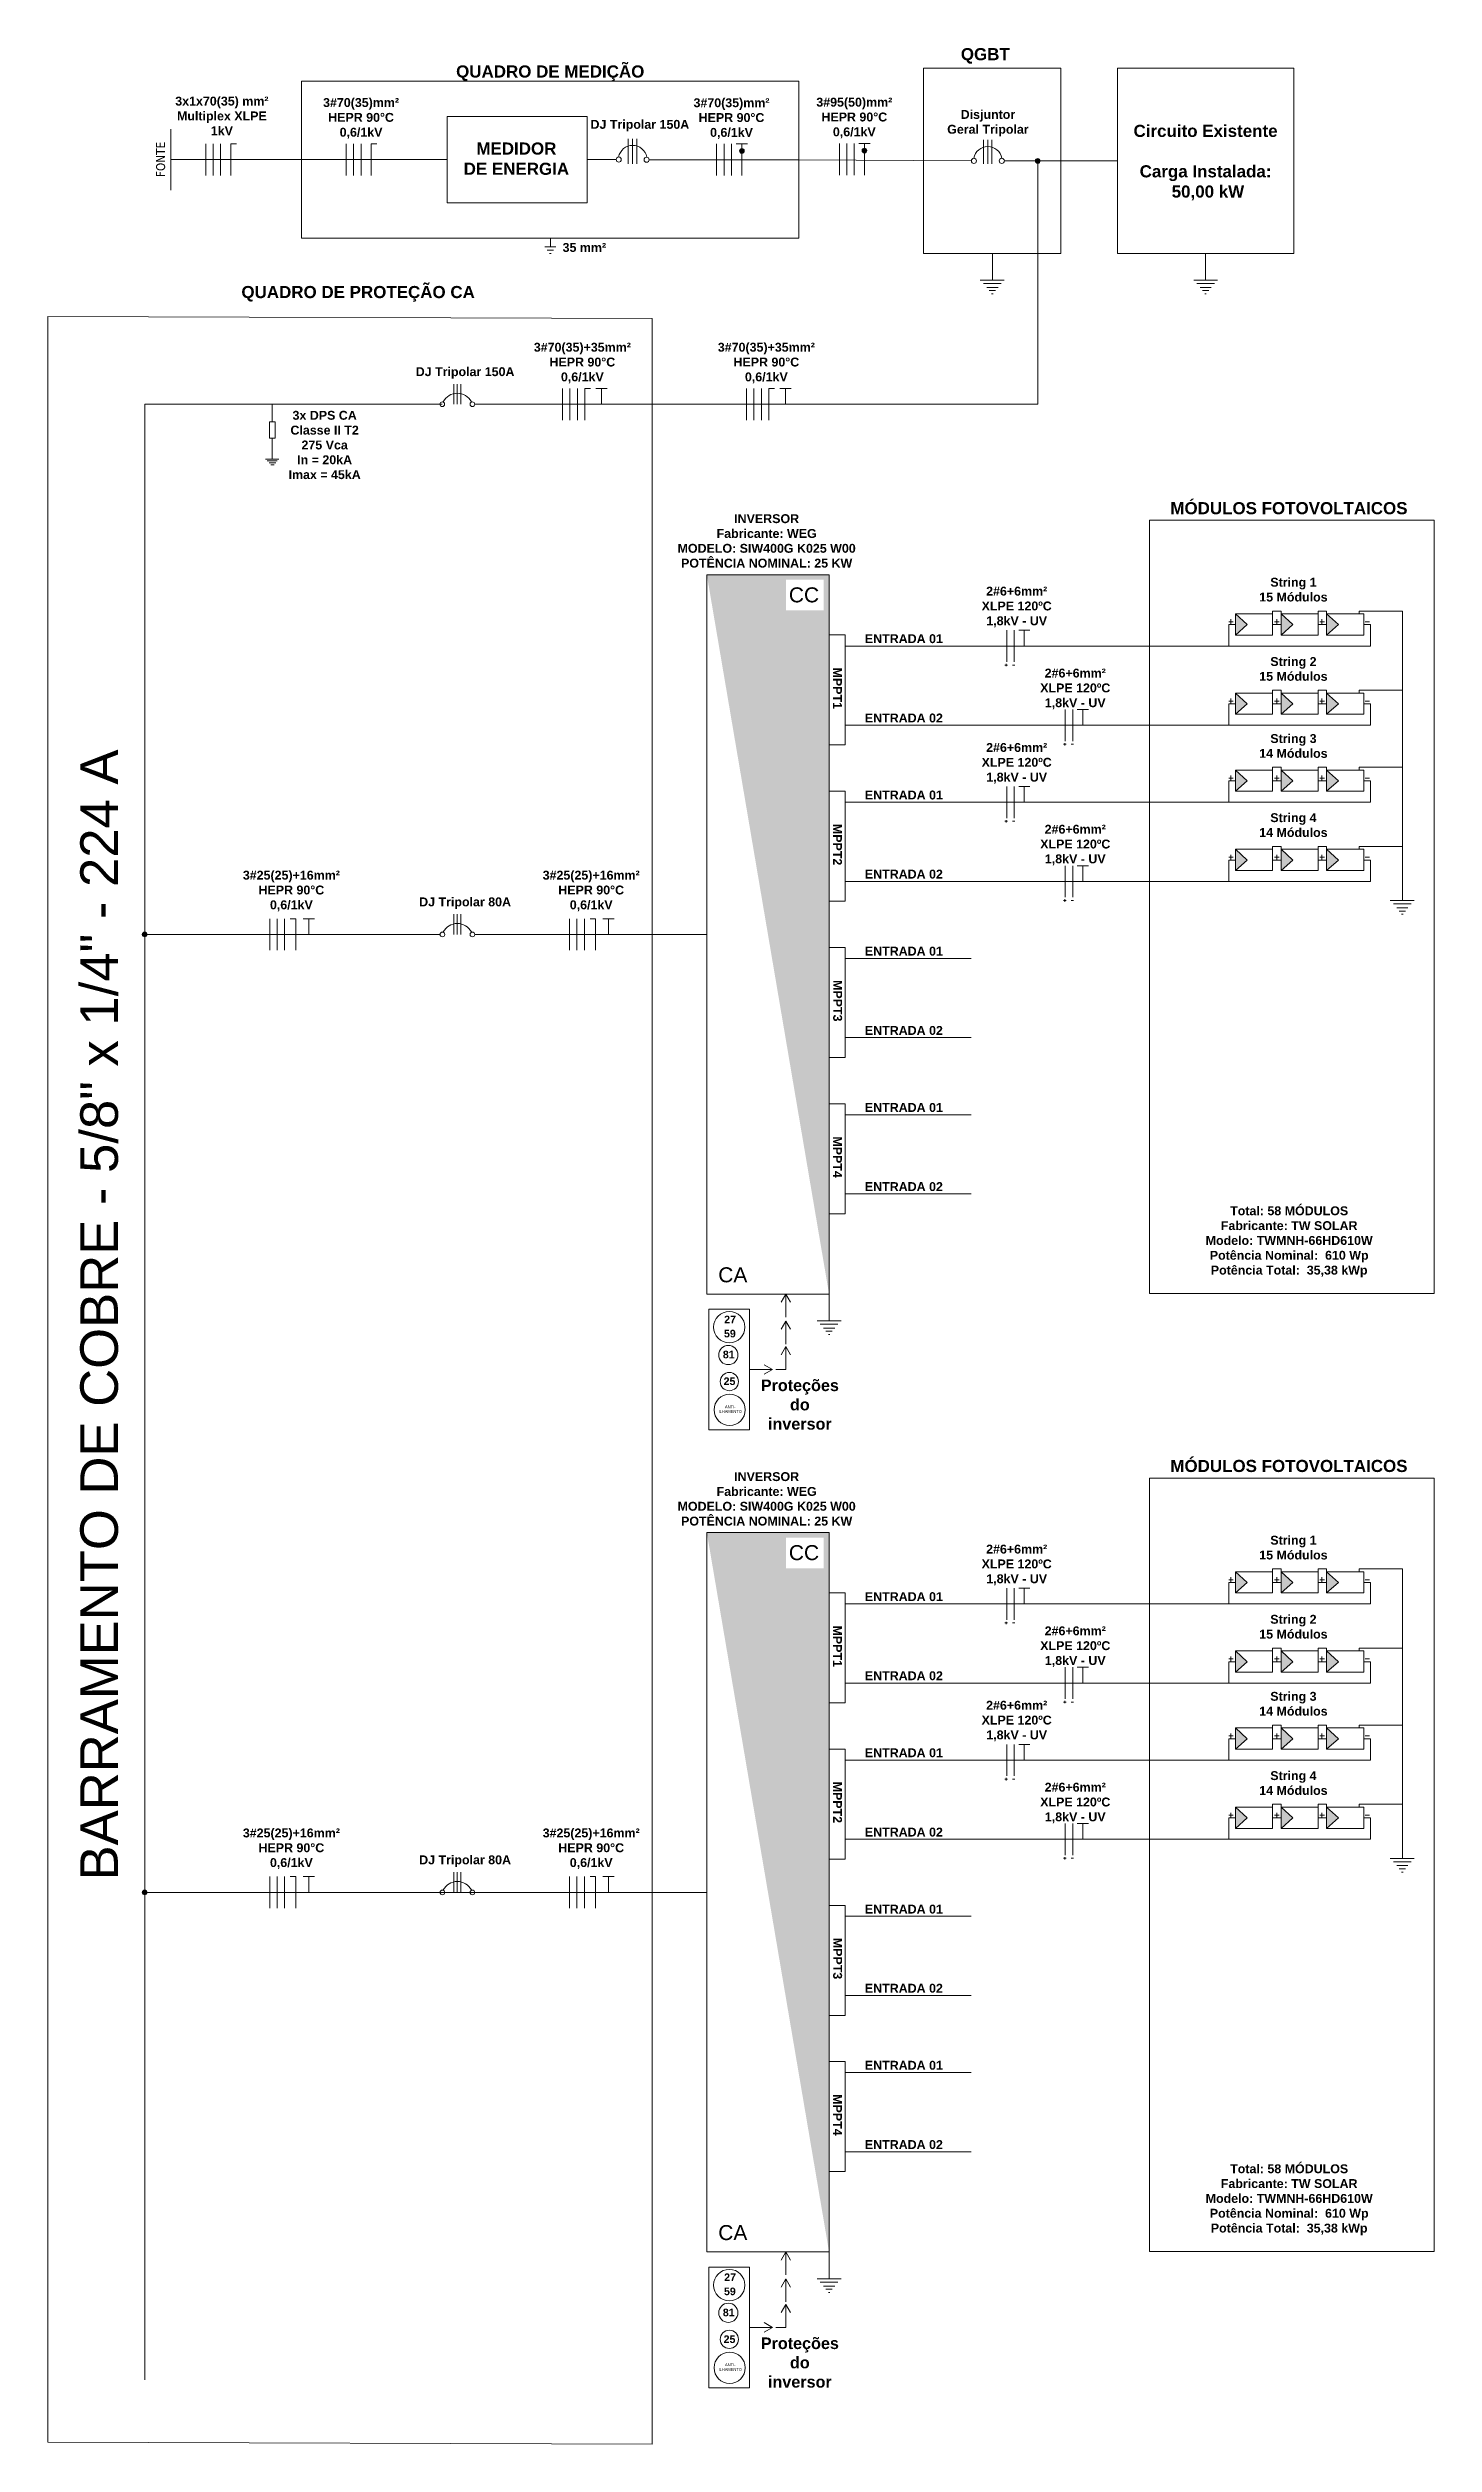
# Model space of a CAD drawing. Header units: millimetres. Extents: x 3949 to 6078, y -1968 to -943.
# Drawn here: x 5952.2 to 6025.8, y -1669.8 to -1542.6 of the extents above; entities that cross this region are included whole.
import ezdxf

# ---------------------------------------------------------------- set-up
doc = ezdxf.new("R2010")
doc.units = ezdxf.units.MM
doc.layers.add('DESENHO', color=7, linetype='Continuous', lineweight=0)
doc.layers.add('Terxto ok', color=3, linetype='Continuous')
doc.styles.add('Annotative', font='arial.ttf')
doc.styles.add('PDF Arial', font='arial.ttf')
doc.styles.get("Standard").update_dxf_attribs({"font": 'arial.ttf'})

msp = doc.modelspace()

# ---------------------------------------------------------------- texts
at = {"layer": 'DESENHO', "lineweight": 0, "attachment_point": 9}
for s, width, gutter_width, heights, insert, char_height, style in [('\\pxql;{\\fArial|b1|i0|c0|p34;QGBT}', 6.7052, 12.5, [1.69], (6007.41, -1543.47), 0.644, 'PDF Arial'), ('\\pxqc;{\\fArial|b1|i0|c0|p34;QUADRO DE MEDIÇÃO}', 26.4135, 18.41, [2.49], (5992.11, -1544.4), 0.644, 'PDF Arial'), ('\\pxqc;{\\fArial|b1|i0|c0|p34;3#70(35)mm²\\PHEPR 90°C\\P0,6/1kV}', 5.8423, 12.5, [2.86], (5971.78, -1547.45), 0.4723, 'PDF Arial'), ('\\pxqc;{\\fArial|b1|i0|c0|p34;3#70(35)mm²\\PHEPR 90°C\\P0,6/1kV}', 5.8423, 12.5, [2.86], (5991.45, -1547.46), 0.4723, 'PDF Arial'), ('\\pxqc;{\\fArial|b1|i0|c0|p34;3#95(50)mm²\\PHEPR 90°C\\P0,6/1kV}', 5.8423, 12.5, [2.86], (5997.97, -1547.43), 0.4723, 'PDF Arial'), ('{\\fArial|b1|i0|c0|p34;QUADRO DE PROTEÇÃO CA}', 14.7974, 3.95, [2.7], (5974.9, -1556.11), 0.644, 'PDF Arial'), ('\\pxqc;{\\fArial|b1|i0|c0|p34;3#70(35)+35mm²\\PHEPR 90°C\\P0,6/1kV}', 5.8423, 12.5, [2.86], (5983.53, -1560.44), 0.4723, 'PDF Arial'), ('\\pxqc;{\\fArial|b1|i0|c0|p34;3#70(35)+35mm²\\PHEPR 90°C\\P0,6/1kV}', 5.8423, 12.5, [2.86], (5993.3, -1560.44), 0.4723, 'PDF Arial'), ('\\pxqc;{\\fArial|b1|i0|c0|p34;INVERSOR\\PFabricante: WEG\\PMODELO: SIW400G K025 W00\\PPOTÊNCIA NOMINAL: 25 KW}', 16.3907, 12.5, [5.76], (5998.59, -1570.23), 0.4723, 'Annotative'), ('\\pxqc;{\\fArial|b1|i0|c0|p34;2#6+6mm²\\PXLPE 120ºC\\P1,8kV - UV}', 6.7378, 12.5, [3.19], (6007.04, -1573.39), 0.4723, 'PDF Arial'), ('\\pxqc;{\\fArial|b1|i0|c0|p34;ENTRADA 01}', 6.7378, 12.5, [3.19], (6001.05, -1574.24), 0.4723, 'PDF Arial'), ('\\pxqc;{\\fArial|b1|i0|c0|p34;2#6+6mm²\\PXLPE 120ºC\\P1,8kV - UV}', 6.7378, 12.5, [3.19], (6010.15, -1577.74), 0.4723, 'PDF Arial'), ('\\pxqc;{\\fArial|b1|i0|c0|p34;ENTRADA 02}', 6.7378, 12.5, [3.19], (6001.05, -1578.45), 0.4723, 'PDF Arial'), ('\\pxqc;{\\fArial|b1|i0|c0|p34;2#6+6mm²\\PXLPE 120ºC\\P1,8kV - UV}', 6.7378, 12.5, [3.19], (6007.04, -1581.69), 0.4723, 'PDF Arial'), ('\\pxqc;{\\fArial|b1|i0|c0|p34;ENTRADA 01}', 6.7378, 12.5, [3.19], (6001.05, -1582.54), 0.4723, 'PDF Arial'), ('\\pxqc;{\\fArial|b1|i0|c0|p34;2#6+6mm²\\PXLPE 120ºC\\P1,8kV - UV}', 6.7378, 12.5, [3.19], (6010.15, -1586.03), 0.4723, 'PDF Arial'), ('\\pxqc;{\\fArial|b1|i0|c0|p34;3#25(25)+16mm²\\PHEPR 90°C\\P0,6/1kV}', 5.8423, 12.5, [2.86], (5968.08, -1588.47), 0.4723, 'PDF Arial'), ('\\pxqc;{\\fArial|b1|i0|c0|p34;3#25(25)+16mm²\\PHEPR 90°C\\P0,6/1kV}', 5.8423, 12.5, [2.86], (5984, -1588.47), 0.4723, 'PDF Arial'), ('\\pxqc;{\\fArial|b1|i0|c0|p34;ENTRADA 02}', 6.7378, 12.5, [3.19], (6001.05, -1586.74), 0.4723, 'PDF Arial'), ('\\pxqc;{\\fArial|b1|i0|c0|p34;ENTRADA 01}', 6.7378, 12.5, [3.19], (6001.05, -1590.83), 0.4723, 'PDF Arial'), ('\\pxqc;{\\fArial|b1|i0|c0|p34;ENTRADA 02}', 6.7378, 12.5, [3.19], (6001.05, -1595.04), 0.4723, 'PDF Arial'), ('\\pxqc;{\\fArial|b1|i0|c0|p34;ENTRADA 01}', 6.7378, 12.5, [3.19], (6001.05, -1599.13), 0.4723, 'PDF Arial'), ('\\pxqc;{\\fArial|b1|i0|c0|p34;ENTRADA 02}', 6.7378, 12.5, [3.19], (6001.05, -1603.33), 0.4723, 'PDF Arial'), ('\\pxqc;{\\fArial|b1|i0|c0|p34;Proteções \\Pdo inversor}', 1.5658, 12.5, [0], (5992.94, -1616), 0.614, 'PDF Arial'), ('\\pxqc;{\\fArial|b1|i0|c0|p34;INVERSOR\\PFabricante: WEG\\PMODELO: SIW400G K025 W00\\PPOTÊNCIA NOMINAL: 25 KW}', 16.3907, 12.5, [5.76], (5998.59, -1621.09), 0.4723, 'Annotative'), ('\\pxqc;{\\fArial|b1|i0|c0|p34;2#6+6mm²\\PXLPE 120ºC\\P1,8kV - UV}', 6.7378, 12.5, [3.19], (6007.04, -1624.25), 0.4723, 'PDF Arial'), ('\\pxqc;{\\fArial|b1|i0|c0|p34;ENTRADA 01}', 6.7378, 12.5, [3.19], (6001.05, -1625.1), 0.4723, 'PDF Arial'), ('\\pxqc;{\\fArial|b1|i0|c0|p34;2#6+6mm²\\PXLPE 120ºC\\P1,8kV - UV}', 6.7378, 12.5, [3.19], (6010.15, -1628.59), 0.4723, 'PDF Arial'), ('\\pxqc;{\\fArial|b1|i0|c0|p34;ENTRADA 02}', 6.7378, 12.5, [3.19], (6001.05, -1629.3), 0.4723, 'PDF Arial'), ('\\pxqc;{\\fArial|b1|i0|c0|p34;2#6+6mm²\\PXLPE 120ºC\\P1,8kV - UV}', 6.7378, 12.5, [3.19], (6007.04, -1632.54), 0.4723, 'PDF Arial'), ('\\pxqc;{\\fArial|b1|i0|c0|p34;ENTRADA 01}', 6.7378, 12.5, [3.19], (6001.05, -1633.39), 0.4723, 'PDF Arial'), ('\\pxqc;{\\fArial|b1|i0|c0|p34;2#6+6mm²\\PXLPE 120ºC\\P1,8kV - UV}', 6.7378, 12.5, [3.19], (6010.15, -1636.89), 0.4723, 'PDF Arial'), ('\\pxqc;{\\fArial|b1|i0|c0|p34;3#25(25)+16mm²\\PHEPR 90°C\\P0,6/1kV}', 5.8423, 12.5, [2.86], (5968.08, -1639.32), 0.4723, 'PDF Arial'), ('\\pxqc;{\\fArial|b1|i0|c0|p34;3#25(25)+16mm²\\PHEPR 90°C\\P0,6/1kV}', 5.8423, 12.5, [2.86], (5984, -1639.32), 0.4723, 'PDF Arial'), ('\\pxqc;{\\fArial|b1|i0|c0|p34;ENTRADA 02}', 6.7378, 12.5, [3.19], (6001.05, -1637.6), 0.4723, 'PDF Arial'), ('\\pxqc;{\\fArial|b1|i0|c0|p34;ENTRADA 01}', 6.7378, 12.5, [3.19], (6001.05, -1641.69), 0.4723, 'PDF Arial'), ('\\pxqc;{\\fArial|b1|i0|c0|p34;ENTRADA 02}', 6.7378, 12.5, [3.19], (6001.05, -1645.89), 0.4723, 'PDF Arial'), ('\\pxqc;{\\fArial|b1|i0|c0|p34;ENTRADA 01}', 6.7378, 12.5, [3.19], (6001.05, -1649.98), 0.4723, 'PDF Arial'), ('\\pxqc;{\\fArial|b1|i0|c0|p34;ENTRADA 02}', 6.7378, 12.5, [3.19], (6001.05, -1654.19), 0.4723, 'PDF Arial'), ('\\pxqc;{\\fArial|b1|i0|c0|p34;Proteções \\Pdo inversor}', 1.5658, 12.5, [0], (5992.94, -1666.86), 0.614, 'PDF Arial')]:
    msp.add_mtext_dynamic_manual_height_columns(s, width=width, gutter_width=gutter_width, heights=heights, dxfattribs=dict(at, insert=insert, char_height=char_height, style=style))
at = {"layer": 'DESENHO', "lineweight": 0, "style": 'PDF Arial'}
for s, insert, char_height, width, attachment_point in [('\\pxqc;{\\fArial|b1|i0|c0|p34;3x1x70(35) mm²\\PMultiplex XLPE \\P1kV }', (5957.24, -1545.22), 0.4723, 8.4579, 1), ('\\pxqc;{\\fArial|b1|i0|c0|p34;DJ Tripolar 150A}', (5986.36, -1547.07), 0.4723, 5.3936, 9), ('\\pxqc;{\\fArial|b1|i0|c0|p34;Disjuntor \\PGeral Tripolar}', (6005.08, -1547.33), 0.4723, 5.8707, 9), ('\\pxqc;{\\fArial|b1|i0|c0|p34;Circuito Existente\\P\\PCarga Instalada:\\P 50,00 kW }', (6013.7, -1548.72), 0.644, 9.356, 5), ('\\pxqc;{\\fArial|b1|i0|c0|p34;MEDIDOR DE ENERGIA}', (5979.97, -1549.38), 0.644, 5.7279, 9), ('\\pxqc;{\\fArial|b1|i0|c0|p34;DJ Tripolar 150A}', (5977.4, -1560.2), 0.4723, 6.0339, 9), ('\\pxqc;{\\fArial|b1|i0|c0|p34;3x DPS CA\\PClasse II T2\\P275 Vca\\PIn = 20kA\\PImax = 45kA}', (5969.42, -1565.53), 0.4723, 4.9896, 9), ('{\\fArial|b1|i0|c0|p34;MÓDULOS FOTOVOLTAICOS}', (6011.83, -1567.4), 0.644, 13.8912, 7), ('\\pxqc;{\\fArial|b1|i0|c0|p34;String 1\\P15 Módulos}', (6020.86, -1572.03), 0.4723, 4.9896, 9), ('\\pxqc;{\\fArial|b1|i0|c0|p34;String 2\\P15 Módulos}', (6020.86, -1576.24), 0.4723, 4.9896, 9), ('\\pxqc;{\\fArial|b1|i0|c0|p34;String 3\\P14 Módulos}', (6020.86, -1580.33), 0.4723, 4.9896, 9), ('\\pxqc;{\\fArial|b1|i0|c0|p34;String 4\\P14 Módulos}', (6020.86, -1584.53), 0.4723, 4.9896, 9), ('\\pxqc;{\\fArial|b1|i0|c0|p34;DJ Tripolar 80A}', (5977.4, -1588.35), 0.4723, 6.0339, 9), ('{\\fArial|b1|i0|c0|p34;MÓDULOS FOTOVOLTAICOS}', (6011.83, -1618.25), 0.644, 13.8912, 7), ('\\pxqc;{\\fArial|b1|i0|c0|p34;String 1\\P15 Módulos}', (6020.86, -1622.89), 0.4723, 4.9896, 9), ('\\pxqc;{\\fArial|b1|i0|c0|p34;String 2\\P15 Módulos}', (6020.86, -1627.09), 0.4723, 4.9896, 9), ('\\pxqc;{\\fArial|b1|i0|c0|p34;String 3\\P14 Módulos}', (6020.86, -1631.18), 0.4723, 4.9896, 9), ('\\pxqc;{\\fArial|b1|i0|c0|p34;String 4\\P14 Módulos}', (6020.86, -1635.39), 0.4723, 4.9896, 9), ('\\pxqc;{\\fArial|b1|i0|c0|p34;DJ Tripolar 80A}', (5977.4, -1639.21), 0.4723, 6.0339, 9)]:
    msp.add_mtext(s, dxfattribs=dict(at, insert=insert, char_height=char_height, width=width, attachment_point=attachment_point))
at = {"layer": 'DESENHO', "lineweight": 0, "insert": (5958.22, -1549.49), "char_height": 0.4733, "attachment_point": 4, "rotation": 90}
msp.add_mtext('{\\fTahoma|b0|i0|c0|p34;FONTE}', dxfattribs=at)
at = {"layer": 'DESENHO', "color": 3, "lineweight": 0, "insert": (5981.87, -1553.47), "char_height": 0.4723, "width": 5.3936, "attachment_point": 9, "style": 'PDF Arial'}
msp.add_mtext('{\\fArial|b1|i0|c0|p34;35 mm²}', dxfattribs=at)
at = {"layer": 'DESENHO', "lineweight": 0, "char_height": 0.796, "attachment_point": 9, "style": 'PDF Arial'}
for s, insert in [('CC', (5993.18, -1572.08)), ('CA', (5989.37, -1608.18)), ('CC', (5993.18, -1622.93)), ('CA', (5989.37, -1659.03))]:
    msp.add_mtext(s, dxfattribs=dict(at, insert=insert))
at = {"layer": 'DESENHO', "lineweight": 0, "char_height": 0.4723, "attachment_point": 9, "rotation": 270, "style": 'PDF Arial'}
for s, insert in [('\\pxi4.60266;{\\fArial|b1|i0|c0|p34;MPPT1}', (5993.92, -1577.73)), ('\\pxi4.60266;{\\fArial|b1|i0|c0|p34;MPPT2}', (5993.92, -1586.03)), ('\\pxi4.60266;{\\fArial|b1|i0|c0|p34;MPPT3}', (5993.92, -1594.32)), ('\\pxi4.60266;{\\fArial|b1|i0|c0|p34;MPPT4}', (5993.92, -1602.62)), ('\\pxi4.60266;{\\fArial|b1|i0|c0|p34;MPPT1}', (5993.92, -1628.59)), ('\\pxi4.60266;{\\fArial|b1|i0|c0|p34;MPPT2}', (5993.92, -1636.88)), ('\\pxi4.60266;{\\fArial|b1|i0|c0|p34;MPPT3}', (5993.92, -1645.17)), ('\\pxi4.60266;{\\fArial|b1|i0|c0|p34;MPPT4}', (5993.92, -1653.47))]:
    msp.add_mtext_dynamic_manual_height_columns(s, width=5.1362, gutter_width=27.45, heights=[1.38], dxfattribs=dict(at, insert=insert))
at = {"layer": 'DESENHO', "color": 30, "true_color": 0xf26722, "insert": (5953.95, -1657.4), "char_height": 2, "attachment_point": 1, "rotation": 90}
msp.add_mtext_dynamic_manual_height_columns('\\pxqc;BARRAMENTO DE COBRE - 5/8" x 1/4" - 224 A', width=94.9941, gutter_width=11.59, heights=[0], dxfattribs=at)
at = {"layer": 'DESENHO', "lineweight": 0, "char_height": 0.4035, "attachment_point": 3}
for s, width, heights, insert in [('\\pxql;{\\fArial|b1|i0|c0|p34;27}', 3.9314, [0.102], (5992.07, -1609.94)), ('\\pxql;{\\fArial|b1|i0|c0|p34;81}', 3.9314, [0.102], (5992, -1611.8)), ('\\pxql;{\\fArial|b1|i0|c0|p34;59}', 3.9314, [0.102], (5992.06, -1610.69)), ('\\pxql;{\\fArial|b1|i0|c0|p34;25}', 3.9314, [0.102], (5992.04, -1613.22)), ('\\pxqc;{\\H0.375x;ANTI-\\PILHAMENTO}', 1.9438, [0.999], (5989.43, -1614.7)), ('\\pxql;{\\fArial|b1|i0|c0|p34;27}', 3.9314, [0.102], (5992.07, -1660.79)), ('\\pxql;{\\fArial|b1|i0|c0|p34;81}', 3.9314, [0.102], (5992, -1662.66)), ('\\pxql;{\\fArial|b1|i0|c0|p34;59}', 3.9314, [0.102], (5992.06, -1661.54)), ('\\pxql;{\\fArial|b1|i0|c0|p34;25}', 3.9314, [0.102], (5992.04, -1664.08)), ('\\pxqc;{\\H0.375x;ANTI-\\PILHAMENTO}', 1.9438, [0.999], (5989.43, -1665.56))]:
    msp.add_mtext_dynamic_manual_height_columns(s, width=width, gutter_width=12.5, heights=heights, dxfattribs=dict(at, insert=insert))
at = {"layer": 'Terxto ok', "color": 0, "lineweight": 0, "char_height": 0.4723, "width": 12.0219, "attachment_point": 9, "style": 'Annotative'}
for insert in [(6024.15, -1607.9, 330.52), (6024.15, -1658.76, 330.52)]:
    msp.add_mtext('\\pxqc,t12;{\\fArial|b1|i0|c0|p34;Total: 58 MÓDULOS \\P\\ptz;Fabricante: TW SOLAR\\PModelo: TWMNH-66HD610W\\PPotência Nominal:  610 Wp\\PPotência Total:  35,38 kWp}', dxfattribs=dict(at, insert=insert))

# ---------------------------------------------------------------- hatches: boundary and pattern name
at = {"layer": 'DESENHO', "lineweight": 0}
h = msp.add_hatch(color=256, dxfattribs=at)
h.dxf.hatch_style = 1
h.paths.add_polyline_path([(5989.08, -1547.98, 0.414214), (5988.95, -1548.1, 0.414214), (5989.08, -1548.23)])
h.paths.add_polyline_path([(5989.2, -1548.1, 0.414214), (5989.08, -1547.98), (5989.08, -1548.23, 0.414214)])
h = msp.add_hatch(color=256, dxfattribs=at)
h.dxf.hatch_style = 1
h.paths.add_polyline_path([(5995.59, -1547.96, 0.414214), (5995.46, -1548.08, 0.414214), (5995.59, -1548.21)])
h.paths.add_polyline_path([(5995.71, -1548.08, 0.414214), (5995.59, -1547.96), (5995.59, -1548.21, 0.414214)])
h = msp.add_hatch(color=256, dxfattribs=at)
h.dxf.hatch_style = 1
h.paths.add_polyline_path([(6004.92, -1548.63, 0.414214), (6004.79, -1548.5), (6004.79, -1548.75, 0.414214)])
h.paths.add_polyline_path([(6004.79, -1548.5, 0.414214), (6004.67, -1548.63, 0.414214), (6004.79, -1548.75)])
h = msp.add_hatch(color=256, dxfattribs=at)
h.dxf.hatch_style = 1
h.paths.add_polyline_path([(5993.71, -1570.61), (5987.22, -1570.61), (5993.71, -1608.8)])
h.paths.add_polyline_path([(5991.42, -1572.5), (5993.43, -1572.5), (5993.43, -1570.86), (5991.42, -1570.86)], flags=16)
h = msp.add_hatch(color=256, dxfattribs=at)
h.dxf.hatch_style = 1
h.paths.add_polyline_path([(6020.75, -1573.25), (6020.12, -1572.68), (6020.12, -1573.81)])
h.paths.add_polyline_path([(6018.33, -1573.25), (6017.72, -1572.68), (6017.72, -1573.81)])
h.paths.add_polyline_path([(6015.29, -1573.81), (6015.9, -1573.25), (6015.29, -1572.68)])
h = msp.add_hatch(color=256, dxfattribs=at)
h.dxf.hatch_style = 1
h.paths.add_polyline_path([(6020.75, -1577.45), (6020.12, -1576.89), (6020.12, -1578.01)])
h.paths.add_polyline_path([(6018.33, -1577.45), (6017.72, -1576.89), (6017.72, -1578.01)])
h.paths.add_polyline_path([(6015.29, -1578.01), (6015.9, -1577.45), (6015.29, -1576.89)])
h = msp.add_hatch(color=256, dxfattribs=at)
h.dxf.hatch_style = 1
h.paths.add_polyline_path([(6020.75, -1581.54), (6020.12, -1580.98), (6020.12, -1582.1)])
h.paths.add_polyline_path([(6018.33, -1581.54), (6017.72, -1580.98), (6017.72, -1582.1)])
h.paths.add_polyline_path([(6015.29, -1582.1), (6015.9, -1581.54), (6015.29, -1580.98)])
h = msp.add_hatch(color=256, dxfattribs=at)
h.dxf.hatch_style = 1
h.paths.add_polyline_path([(6020.75, -1585.75), (6020.12, -1585.18), (6020.12, -1586.31)])
h.paths.add_polyline_path([(6018.33, -1585.75), (6017.72, -1585.18), (6017.72, -1586.31)])
h.paths.add_polyline_path([(6015.29, -1586.31), (6015.9, -1585.75), (6015.29, -1585.18)])
h = msp.add_hatch(color=256, dxfattribs=at)
h.dxf.hatch_style = 1
h.paths.add_polyline_path([(5957.49, -1589.7, 0.414214), (5957.37, -1589.58), (5957.37, -1589.83, 0.414214)])
h.paths.add_polyline_path([(5957.37, -1589.58, 0.414214), (5957.24, -1589.7, 0.414214), (5957.37, -1589.83)])
h = msp.add_hatch(color=256, dxfattribs=at)
h.dxf.hatch_style = 1
h.paths.add_polyline_path([(5993.71, -1621.46), (5987.22, -1621.46), (5993.71, -1659.65)])
h.paths.add_polyline_path([(5991.42, -1623.36), (5993.43, -1623.36), (5993.43, -1621.72), (5991.42, -1621.72)], flags=16)
h = msp.add_hatch(color=256, dxfattribs=at)
h.dxf.hatch_style = 1
h.paths.add_polyline_path([(6020.75, -1624.1), (6020.12, -1623.54), (6020.12, -1624.66)])
h.paths.add_polyline_path([(6018.33, -1624.1), (6017.72, -1623.54), (6017.72, -1624.66)])
h.paths.add_polyline_path([(6015.29, -1624.66), (6015.9, -1624.1), (6015.29, -1623.54)])
h = msp.add_hatch(color=256, dxfattribs=at)
h.dxf.hatch_style = 1
h.paths.add_polyline_path([(6020.75, -1628.31), (6020.12, -1627.74), (6020.12, -1628.87)])
h.paths.add_polyline_path([(6018.33, -1628.31), (6017.72, -1627.74), (6017.72, -1628.87)])
h.paths.add_polyline_path([(6015.29, -1628.87), (6015.9, -1628.31), (6015.29, -1627.74)])
h = msp.add_hatch(color=256, dxfattribs=at)
h.dxf.hatch_style = 1
h.paths.add_polyline_path([(6020.75, -1632.4), (6020.12, -1631.83), (6020.12, -1632.96)])
h.paths.add_polyline_path([(6018.33, -1632.4), (6017.72, -1631.83), (6017.72, -1632.96)])
h.paths.add_polyline_path([(6015.29, -1632.96), (6015.9, -1632.4), (6015.29, -1631.83)])
h = msp.add_hatch(color=256, dxfattribs=at)
h.dxf.hatch_style = 1
h.paths.add_polyline_path([(6020.75, -1636.6), (6020.12, -1636.04), (6020.12, -1637.16)])
h.paths.add_polyline_path([(6018.33, -1636.6), (6017.72, -1636.04), (6017.72, -1637.16)])
h.paths.add_polyline_path([(6015.29, -1637.16), (6015.9, -1636.6), (6015.29, -1636.04)])
h = msp.add_hatch(color=256, dxfattribs=at)
h.dxf.hatch_style = 1
h.paths.add_polyline_path([(5957.49, -1640.56, 0.414214), (5957.37, -1640.43), (5957.37, -1640.68, 0.414214)])
h.paths.add_polyline_path([(5957.37, -1640.43, 0.414214), (5957.24, -1640.56, 0.414214), (5957.37, -1640.68)])

# ---------------------------------------------------------------- linework, layer by layer
for p, q in [((5958.76, -1550.18), (5958.76, -1546.95)), ((5960.61, -1549.4), (5960.61, -1547.73)), ((5961.01, -1549.4), (5961.01, -1547.73)), ((5961.4, -1549.4), (5961.4, -1547.73)), ((5961.95, -1549.4), (5961.95, -1547.73)), ((5961.95, -1547.73), (5962.24, -1547.73)), ((5968.07, -1549.4), (5968.07, -1547.73)), ((5968.46, -1549.4), (5968.46, -1547.73)), ((5968.86, -1549.4), (5968.86, -1547.73)), ((5969.4, -1549.4), (5969.4, -1547.73)), ((5969.4, -1547.73), (5969.7, -1547.73)), ((5983.04, -1548.79), (5983.04, -1547.46)), ((5983.28, -1548.79), (5983.28, -1547.46)), ((5983.51, -1548.79), (5983.51, -1547.46)), ((5987.74, -1549.4), (5987.74, -1547.73)), ((5988.14, -1549.4), (5988.14, -1547.73)), ((5988.53, -1549.4), (5988.53, -1547.73)), ((5988.78, -1547.73), (5989.08, -1547.73)), ((5989.08, -1549.4), (5989.08, -1547.73)), ((5989.08, -1547.73), (5989.37, -1547.73)), ((5994.26, -1549.38), (5994.26, -1547.71)), ((5994.65, -1549.38), (5994.65, -1547.71)), ((5995.05, -1549.38), (5995.05, -1547.71)), ((5995.29, -1547.71), (5995.59, -1547.71)), ((5995.59, -1549.38), (5995.59, -1547.71)), ((5995.59, -1547.71), (5995.89, -1547.71)), ((6001.91, -1548.79), (6001.91, -1547.52)), ((6002.14, -1548.79), (6002.14, -1547.52)), ((6002.36, -1548.79), (6002.36, -1547.52)), ((5979.56, -1562.39), (5979.56, -1560.72)), ((5979.95, -1562.39), (5979.95, -1560.72)), ((5980.35, -1562.39), (5980.35, -1560.72)), ((5980.74, -1562.39), (5980.74, -1560.72)), ((5981.04, -1560.72), (5980.74, -1560.72)), ((5981.62, -1560.72), (5981.32, -1560.72)), ((5981.62, -1561.55), (5981.62, -1560.72)), ((5981.92, -1560.72), (5981.62, -1560.72)), ((5989.33, -1562.39), (5989.33, -1560.72)), ((5989.72, -1562.39), (5989.72, -1560.72)), ((5990.12, -1562.39), (5990.12, -1560.72)), ((5990.51, -1562.39), (5990.51, -1560.72)), ((5990.81, -1560.72), (5990.51, -1560.72)), ((5991.39, -1560.72), (5991.1, -1560.72)), ((5991.39, -1561.55), (5991.39, -1560.72)), ((5991.69, -1560.72), (5991.39, -1560.72)), ((6021.85, -1572.53), (6021.85, -1572.53)), ((6003.05, -1575.4), (6003.18, -1575.4)), ((6003.12, -1575.33), (6003.12, -1575.46)), ((6003.45, -1575.4), (6003.58, -1575.4)), ((6021.85, -1576.73), (6021.85, -1576.73)), ((6006.16, -1579.6), (6006.29, -1579.6)), ((6006.23, -1579.54), (6006.23, -1579.67)), ((6006.56, -1579.6), (6006.69, -1579.6)), ((6021.85, -1580.82), (6021.85, -1580.82)), ((6003.05, -1583.69), (6003.18, -1583.69)), ((6003.12, -1583.63), (6003.12, -1583.76)), ((6003.45, -1583.69), (6003.58, -1583.69)), ((6021.85, -1585.03), (6021.85, -1585.03)), ((5964.01, -1590.54), (5964.01, -1588.87)), ((5964.41, -1590.54), (5964.41, -1588.87)), ((5964.8, -1590.54), (5964.8, -1588.87)), ((5965.4, -1588.87), (5965.1, -1588.87)), ((5965.4, -1590.54), (5965.4, -1588.87)), ((5966.08, -1588.87), (5965.78, -1588.87)), ((5966.08, -1589.7), (5966.08, -1588.87)), ((5966.38, -1588.87), (5966.08, -1588.87)), ((5979.93, -1590.54), (5979.93, -1588.87)), ((5980.32, -1590.54), (5980.32, -1588.87)), ((5980.72, -1590.54), (5980.72, -1588.87)), ((5981.31, -1588.87), (5981.02, -1588.87)), ((5981.31, -1590.54), (5981.31, -1588.87)), ((5981.99, -1588.87), (5981.7, -1588.87)), ((5981.99, -1589.7), (5981.99, -1588.87)), ((5982.29, -1588.87), (5981.99, -1588.87)), ((6006.16, -1587.9), (6006.29, -1587.9)), ((6006.23, -1587.83), (6006.23, -1587.96)), ((6006.56, -1587.9), (6006.69, -1587.9)), ((5991.41, -1608.8), (5991.16, -1609.23)), ((5991.41, -1610.02), (5991.41, -1608.8)), ((5991.41, -1608.8), (5991.66, -1609.23)), ((5993.71, -1610.22), (5993.71, -1608.8)), ((5991.41, -1610.23), (5991.16, -1610.66)), ((5991.41, -1611.45), (5991.41, -1610.23)), ((5991.41, -1610.23), (5991.66, -1610.66)), ((5991.41, -1611.58), (5991.16, -1612.02)), ((5991.41, -1612.8), (5991.41, -1611.58)), ((5991.41, -1611.58), (5991.66, -1612.02)), ((5989.49, -1612.8), (5989.49, -1612.8)), ((5989.49, -1612.8), (5990.71, -1612.8)), ((5990.71, -1612.8), (5990.27, -1612.55)), ((5990.71, -1612.8), (5990.27, -1613.05)), ((5991.41, -1612.8), (5990.88, -1612.8)), ((6021.85, -1623.38), (6021.85, -1623.38)), ((6003.05, -1626.25), (6003.18, -1626.25)), ((6003.12, -1626.19), (6003.12, -1626.32)), ((6003.45, -1626.25), (6003.58, -1626.25)), ((6021.85, -1627.59), (6021.85, -1627.59)), ((6006.16, -1630.46), (6006.29, -1630.46)), ((6006.23, -1630.39), (6006.23, -1630.52)), ((6006.56, -1630.46), (6006.69, -1630.46)), ((6021.85, -1631.68), (6021.85, -1631.68)), ((6003.05, -1634.55), (6003.18, -1634.55)), ((6003.12, -1634.48), (6003.12, -1634.61)), ((6003.45, -1634.55), (6003.58, -1634.55)), ((6021.85, -1635.88), (6021.85, -1635.88)), ((5964.01, -1641.39), (5964.01, -1639.72)), ((5964.41, -1641.39), (5964.41, -1639.72)), ((5964.8, -1641.39), (5964.8, -1639.72)), ((5965.4, -1639.72), (5965.1, -1639.72)), ((5965.4, -1641.39), (5965.4, -1639.72)), ((5966.08, -1639.72), (5965.78, -1639.72)), ((5966.08, -1640.56), (5966.08, -1639.72)), ((5966.38, -1639.72), (5966.08, -1639.72)), ((5979.93, -1641.39), (5979.93, -1639.72)), ((5980.32, -1641.39), (5980.32, -1639.72)), ((5980.72, -1641.39), (5980.72, -1639.72)), ((5981.31, -1639.72), (5981.02, -1639.72)), ((5981.31, -1641.39), (5981.31, -1639.72)), ((5981.99, -1639.72), (5981.7, -1639.72)), ((5981.99, -1640.56), (5981.99, -1639.72)), ((5982.29, -1639.72), (5981.99, -1639.72)), ((6006.16, -1638.75), (6006.29, -1638.75)), ((6006.23, -1638.69), (6006.23, -1638.82)), ((6006.56, -1638.75), (6006.69, -1638.75)), ((5991.41, -1659.65), (5991.16, -1660.09)), ((5991.41, -1660.87), (5991.41, -1659.65)), ((5991.41, -1659.65), (5991.66, -1660.09)), ((5993.71, -1661.08), (5993.71, -1659.65)), ((5991.41, -1661.08), (5991.16, -1661.52)), ((5991.41, -1662.3), (5991.41, -1661.08)), ((5991.41, -1661.08), (5991.66, -1661.52)), ((5991.41, -1662.44), (5991.16, -1662.87)), ((5991.41, -1663.66), (5991.41, -1662.44)), ((5991.41, -1662.44), (5991.66, -1662.87)), ((5989.49, -1663.66), (5989.49, -1663.66)), ((5989.49, -1663.66), (5990.71, -1663.66)), ((5990.71, -1663.66), (5990.27, -1663.4)), ((5990.71, -1663.66), (5990.27, -1663.91)), ((5991.41, -1663.66), (5990.88, -1663.66))]:
    msp.add_line(p, q, dxfattribs=at)
at = {"layer": 'DESENHO', "color": 5, "lineweight": 0}
for p, q in [((5958.76, -1548.56), (5973.43, -1548.56)), ((5982.4, -1548.56), (5980.86, -1548.56)), ((5992.11, -1548.57), (5984.16, -1548.57)), ((6001.26, -1548.63), (5992.11, -1548.57)), ((6003.02, -1548.63), (6009.02, -1548.63)), ((6004.79, -1548.63), (6004.79, -1561.55)), ((5964.14, -1562.48), (5964.14, -1561.55)), ((5974.89, -1561.55), (6004.79, -1561.55)), ((6003.14, -1575.22), (6003.14, -1573.55)), ((6003.54, -1575.22), (6003.54, -1573.55)), ((6004.37, -1573.55), (6003.78, -1573.55)), ((6004.07, -1574.39), (6004.07, -1573.55)), ((6015.29, -1573.25), (6014.93, -1573.25)), ((6014.93, -1573.25), (6014.93, -1574.39)), ((6022.46, -1573.25), (6022.1, -1573.25)), ((6022.46, -1573.25), (6022.46, -1574.39)), ((5994.56, -1574.39), (6022.46, -1574.39)), ((6015.29, -1577.45), (6014.93, -1577.45)), ((6014.93, -1577.45), (6014.93, -1578.59)), ((6022.46, -1577.45), (6022.1, -1577.45)), ((6022.46, -1577.45), (6022.46, -1578.59)), ((5994.56, -1578.59), (6022.46, -1578.59)), ((6006.25, -1579.43), (6006.25, -1577.76)), ((6006.65, -1579.43), (6006.65, -1577.76)), ((6007.48, -1577.76), (6006.89, -1577.76)), ((6007.19, -1578.59), (6007.19, -1577.76)), ((6003.14, -1583.52), (6003.14, -1581.85)), ((6003.54, -1583.52), (6003.54, -1581.85)), ((6004.37, -1581.85), (6003.78, -1581.85)), ((6004.07, -1582.68), (6004.07, -1581.85)), ((6015.29, -1581.54), (6014.93, -1581.54)), ((6014.93, -1581.54), (6014.93, -1582.68)), ((6022.46, -1581.54), (6022.1, -1581.54)), ((6022.46, -1581.54), (6022.46, -1582.68)), ((5994.56, -1582.68), (6022.46, -1582.68)), ((6006.25, -1587.72), (6006.25, -1586.05)), ((6006.65, -1587.72), (6006.65, -1586.05)), ((6007.48, -1586.05), (6006.89, -1586.05)), ((6007.19, -1586.89), (6007.19, -1586.05)), ((6015.29, -1585.75), (6014.93, -1585.75)), ((6014.93, -1585.75), (6014.93, -1586.89)), ((6022.46, -1585.75), (6022.1, -1585.75)), ((6022.46, -1585.75), (6022.46, -1586.89)), ((5994.56, -1586.89), (6022.46, -1586.89)), ((5957.37, -1589.7), (5973.05, -1589.7)), ((5974.89, -1589.7), (5987.22, -1589.7)), ((5994.56, -1590.98), (6001.25, -1590.98)), ((5994.56, -1595.18), (6001.25, -1595.18)), ((5994.56, -1599.27), (6001.25, -1599.27)), ((5994.56, -1603.48), (6001.25, -1603.48)), ((6003.14, -1626.08), (6003.14, -1624.41)), ((6003.54, -1626.08), (6003.54, -1624.41)), ((6004.37, -1624.41), (6003.78, -1624.41)), ((6004.07, -1625.24), (6004.07, -1624.41)), ((6015.29, -1624.1), (6014.93, -1624.1)), ((6014.93, -1624.1), (6014.93, -1625.24)), ((6022.46, -1624.1), (6022.1, -1624.1)), ((6022.46, -1624.1), (6022.46, -1625.24)), ((5994.56, -1625.24), (6022.46, -1625.24)), ((6015.29, -1628.31), (6014.93, -1628.31)), ((6014.93, -1628.31), (6014.93, -1629.45)), ((6022.46, -1628.31), (6022.1, -1628.31)), ((6022.46, -1628.31), (6022.46, -1629.45)), ((5994.56, -1629.45), (6022.46, -1629.45)), ((6006.25, -1630.28), (6006.25, -1628.61)), ((6006.65, -1630.28), (6006.65, -1628.61)), ((6007.48, -1628.61), (6006.89, -1628.61)), ((6007.19, -1629.45), (6007.19, -1628.61)), ((6003.14, -1634.37), (6003.14, -1632.7)), ((6003.54, -1634.37), (6003.54, -1632.7)), ((6004.37, -1632.7), (6003.78, -1632.7)), ((6004.07, -1633.54), (6004.07, -1632.7)), ((6015.29, -1632.4), (6014.93, -1632.4)), ((6014.93, -1632.4), (6014.93, -1633.54)), ((6022.46, -1632.4), (6022.1, -1632.4)), ((6022.46, -1632.4), (6022.46, -1633.54)), ((5994.56, -1633.54), (6022.46, -1633.54)), ((6006.25, -1638.58), (6006.25, -1636.91)), ((6006.65, -1638.58), (6006.65, -1636.91)), ((6007.48, -1636.91), (6006.89, -1636.91)), ((6007.19, -1637.74), (6007.19, -1636.91)), ((6015.29, -1636.6), (6014.93, -1636.6)), ((6014.93, -1636.6), (6014.93, -1637.74)), ((6022.46, -1636.6), (6022.1, -1636.6)), ((6022.46, -1636.6), (6022.46, -1637.74)), ((5994.56, -1637.74), (6022.46, -1637.74)), ((5957.49, -1640.56), (5987.22, -1640.56)), ((5994.56, -1641.83), (6001.25, -1641.83)), ((5994.56, -1646.04), (6001.25, -1646.04)), ((5994.56, -1650.13), (6001.25, -1650.13)), ((5994.56, -1654.33), (6001.25, -1654.33))]:
    msp.add_line(p, q, dxfattribs=at)
at = {"layer": 'DESENHO', "color": 3, "lineweight": 0}
for p, q in [((5978.91, -1553.2), (5978.91, -1552.74)), ((5978.86, -1553.54), (5978.95, -1553.54)), ((6002.38, -1554.97), (6002.38, -1553.55)), ((6013.7, -1554.97), (6013.7, -1553.55)), ((6002.34, -1555.69), (6002.42, -1555.69)), ((6013.66, -1555.69), (6013.74, -1555.69)), ((6021.85, -1572.53), (6024.15, -1572.53)), ((6021.85, -1572.53), (6021.85, -1572.68)), ((6024.15, -1572.53), (6024.15, -1587.9)), ((6021.85, -1576.73), (6024.15, -1576.73)), ((6021.85, -1576.73), (6021.85, -1576.89)), ((6021.85, -1580.82), (6024.15, -1580.82)), ((6021.85, -1580.82), (6021.85, -1580.98)), ((6021.85, -1585.03), (6024.15, -1585.03)), ((6021.85, -1585.03), (6021.85, -1585.18)), ((6024.11, -1588.63), (6024.19, -1588.63)), ((5993.67, -1610.94), (5993.75, -1610.94)), ((6021.85, -1623.38), (6024.15, -1623.38)), ((6021.85, -1623.38), (6021.85, -1623.54)), ((6024.15, -1623.38), (6024.15, -1638.76)), ((6021.85, -1627.59), (6024.15, -1627.59)), ((6021.85, -1627.59), (6021.85, -1627.74)), ((6021.85, -1631.68), (6024.15, -1631.68)), ((6021.85, -1631.68), (6021.85, -1631.83)), ((6021.85, -1635.88), (6024.15, -1635.88)), ((6021.85, -1635.88), (6021.85, -1636.04)), ((6024.11, -1639.48), (6024.19, -1639.48)), ((5993.67, -1661.8), (5993.75, -1661.8))]:
    msp.add_line(p, q, dxfattribs=at)
at = {"layer": 'DESENHO', "color": 30, "true_color": 0xf26722}
for p in [(5957.37, -1666.44), (5973.17, -1561.55)]:
    msp.add_line(p, (5957.37, -1561.55), dxfattribs=at)
at = {"layer": 'DESENHO'}
for p, q in [((5994.56, -1573.8), (5994.56, -1574.97)), ((5994.56, -1574.97), (5994.56, -1576.15)), ((5994.56, -1582.1), (5994.56, -1583.27)), ((5994.56, -1583.27), (5994.56, -1584.44)), ((5994.56, -1590.39), (5994.56, -1591.56)), ((5994.56, -1591.56), (5994.56, -1592.74)), ((5994.56, -1598.69), (5994.56, -1599.86)), ((5994.56, -1599.86), (5994.56, -1601.03)), ((5994.56, -1624.66), (5994.56, -1625.83)), ((5994.56, -1625.83), (5994.56, -1627)), ((5994.56, -1632.95), (5994.56, -1634.12)), ((5994.56, -1634.12), (5994.56, -1635.29)), ((5994.56, -1641.25), (5994.56, -1642.42)), ((5994.56, -1642.42), (5994.56, -1643.59)), ((5994.56, -1649.54), (5994.56, -1650.71)), ((5994.56, -1650.71), (5994.56, -1651.88))]:
    msp.add_line(p, q, dxfattribs=at)
at = {"layer": 'DESENHO', "lineweight": 0}
for points in [[(5992.11, -1552.74), (5965.7, -1552.73), (5965.7, -1544.39), (5992.11, -1544.4)], [(5998.73, -1543.7), (6006.02, -1543.7), (6006.02, -1553.55), (5998.73, -1553.55)], [(6009.02, -1543.7), (6018.38, -1543.7), (6018.38, -1553.55), (6009.02, -1553.55)], [(5980.86, -1546.28), (5973.43, -1546.28), (5973.43, -1550.85), (5980.86, -1550.85)], [(5964.29, -1562.48), (5964.29, -1563.35), (5963.99, -1563.35), (5963.99, -1562.48)], [(5993.71, -1570.61), (5987.22, -1570.61), (5987.22, -1608.8), (5993.71, -1608.8)], [(6017.25, -1573.81), (6015.29, -1573.81), (6015.29, -1572.68), (6017.25, -1572.68)], [(6019.67, -1573.81), (6017.72, -1573.81), (6017.72, -1572.68), (6019.67, -1572.68)], [(6022.1, -1573.81), (6020.12, -1573.81), (6020.12, -1572.68), (6022.1, -1572.68)], [(5993.71, -1573.8), (5994.56, -1573.8), (5994.56, -1579.64), (5993.71, -1579.64)], [(6017.25, -1578.01), (6015.29, -1578.01), (6015.29, -1576.89), (6017.25, -1576.89)], [(6019.67, -1578.01), (6017.72, -1578.01), (6017.72, -1576.89), (6019.67, -1576.89)], [(6022.1, -1578.01), (6020.12, -1578.01), (6020.12, -1576.89), (6022.1, -1576.89)], [(6017.25, -1582.1), (6015.29, -1582.1), (6015.29, -1580.98), (6017.25, -1580.98)], [(6019.67, -1582.1), (6017.72, -1582.1), (6017.72, -1580.98), (6019.67, -1580.98)], [(6022.1, -1582.1), (6020.12, -1582.1), (6020.12, -1580.98), (6022.1, -1580.98)], [(5993.71, -1582.1), (5994.56, -1582.1), (5994.56, -1587.94), (5993.71, -1587.94)], [(6017.25, -1586.31), (6015.29, -1586.31), (6015.29, -1585.18), (6017.25, -1585.18)], [(6019.67, -1586.31), (6017.72, -1586.31), (6017.72, -1585.18), (6019.67, -1585.18)], [(6022.1, -1586.31), (6020.12, -1586.31), (6020.12, -1585.18), (6022.1, -1585.18)], [(5993.71, -1590.39), (5994.56, -1590.39), (5994.56, -1596.23), (5993.71, -1596.23)], [(5993.71, -1598.69), (5994.56, -1598.69), (5994.56, -1604.53), (5993.71, -1604.53)], [(5989.49, -1609.6), (5987.32, -1609.6), (5987.32, -1616), (5989.49, -1616)], [(5993.71, -1621.46), (5987.22, -1621.46), (5987.22, -1659.65), (5993.71, -1659.65)], [(6017.25, -1624.66), (6015.29, -1624.66), (6015.29, -1623.54), (6017.25, -1623.54)], [(6019.67, -1624.66), (6017.72, -1624.66), (6017.72, -1623.54), (6019.67, -1623.54)], [(6022.1, -1624.66), (6020.12, -1624.66), (6020.12, -1623.54), (6022.1, -1623.54)], [(5993.71, -1624.66), (5994.56, -1624.66), (5994.56, -1630.5), (5993.71, -1630.5)], [(6017.25, -1628.87), (6015.29, -1628.87), (6015.29, -1627.74), (6017.25, -1627.74)], [(6019.67, -1628.87), (6017.72, -1628.87), (6017.72, -1627.74), (6019.67, -1627.74)], [(6022.1, -1628.87), (6020.12, -1628.87), (6020.12, -1627.74), (6022.1, -1627.74)], [(6017.25, -1632.96), (6015.29, -1632.96), (6015.29, -1631.83), (6017.25, -1631.83)], [(6019.67, -1632.96), (6017.72, -1632.96), (6017.72, -1631.83), (6019.67, -1631.83)], [(6022.1, -1632.96), (6020.12, -1632.96), (6020.12, -1631.83), (6022.1, -1631.83)], [(5993.71, -1632.95), (5994.56, -1632.95), (5994.56, -1638.79), (5993.71, -1638.79)], [(6017.25, -1637.16), (6015.29, -1637.16), (6015.29, -1636.04), (6017.25, -1636.04)], [(6019.67, -1637.16), (6017.72, -1637.16), (6017.72, -1636.04), (6019.67, -1636.04)], [(6022.1, -1637.16), (6020.12, -1637.16), (6020.12, -1636.04), (6022.1, -1636.04)], [(5993.71, -1641.25), (5994.56, -1641.25), (5994.56, -1647.09), (5993.71, -1647.09)], [(5993.71, -1649.54), (5994.56, -1649.54), (5994.56, -1655.38), (5993.71, -1655.38)], [(5989.49, -1660.45), (5987.32, -1660.45), (5987.32, -1666.86), (5989.49, -1666.86)]]:
    msp.add_lwpolyline(points, close=True, dxfattribs=at)
at = {"layer": 'DESENHO', "color": 3, "lineweight": 0}
for points in [[(5978.61, -1553.2), (5978.91, -1553.2), (5979.2, -1553.2)], [(5978.74, -1553.37), (5978.91, -1553.37), (5979.08, -1553.37)], [(6003.01, -1554.97), (6001.74, -1554.97)], [(6001.91, -1555.14), (6002.38, -1555.14), (6002.85, -1555.14)], [(6002.08, -1555.35), (6002.38, -1555.35), (6002.68, -1555.35)], [(6002.21, -1555.52), (6002.38, -1555.52), (6002.55, -1555.52)], [(6014.34, -1554.97), (6013.07, -1554.97)], [(6013.24, -1555.14), (6013.7, -1555.14), (6014.17, -1555.14)], [(6013.41, -1555.35), (6013.7, -1555.35), (6014, -1555.35)], [(6013.53, -1555.52), (6013.7, -1555.52), (6013.87, -1555.52)], [(5964.14, -1563.35), (5964.14, -1564.46)], [(5963.79, -1564.46), (5964.5, -1564.46)], [(5964.4, -1564.55), (5964.14, -1564.55), (5963.88, -1564.55)], [(5964.33, -1564.67), (5964.14, -1564.67), (5963.98, -1564.67)], [(5964.24, -1564.76), (5964.14, -1564.76), (5964.07, -1564.76)], [(6017.72, -1572.68), (6017.72, -1572.53), (6017.25, -1572.53), (6017.25, -1572.68)], [(6020.12, -1572.68), (6020.12, -1572.53), (6019.67, -1572.53), (6019.67, -1572.68)], [(6017.72, -1576.89), (6017.72, -1576.73), (6017.25, -1576.73), (6017.25, -1576.89)], [(6020.12, -1576.89), (6020.12, -1576.73), (6019.67, -1576.73), (6019.67, -1576.89)], [(6017.72, -1580.98), (6017.72, -1580.82), (6017.25, -1580.82), (6017.25, -1580.98)], [(6020.12, -1580.98), (6020.12, -1580.82), (6019.67, -1580.82), (6019.67, -1580.98)], [(6017.72, -1585.18), (6017.72, -1585.03), (6017.25, -1585.03), (6017.25, -1585.18)], [(6020.12, -1585.18), (6020.12, -1585.03), (6019.67, -1585.03), (6019.67, -1585.18)], [(6024.78, -1587.9), (6023.51, -1587.9)], [(6023.68, -1588.07), (6024.15, -1588.07), (6024.61, -1588.07)], [(6023.85, -1588.29), (6024.15, -1588.29), (6024.44, -1588.29)], [(6023.98, -1588.46), (6024.15, -1588.46), (6024.32, -1588.46)], [(6017.72, -1623.54), (6017.72, -1623.38), (6017.25, -1623.38), (6017.25, -1623.54)], [(6020.12, -1623.54), (6020.12, -1623.38), (6019.67, -1623.38), (6019.67, -1623.54)], [(6017.72, -1627.74), (6017.72, -1627.59), (6017.25, -1627.59), (6017.25, -1627.74)], [(6020.12, -1627.74), (6020.12, -1627.59), (6019.67, -1627.59), (6019.67, -1627.74)], [(6017.72, -1631.83), (6017.72, -1631.68), (6017.25, -1631.68), (6017.25, -1631.83)], [(6020.12, -1631.83), (6020.12, -1631.68), (6019.67, -1631.68), (6019.67, -1631.83)], [(6017.72, -1636.04), (6017.72, -1635.88), (6017.25, -1635.88), (6017.25, -1636.04)], [(6020.12, -1636.04), (6020.12, -1635.88), (6019.67, -1635.88), (6019.67, -1636.04)], [(6024.78, -1638.76), (6023.51, -1638.76)], [(6023.68, -1638.93), (6024.15, -1638.93), (6024.61, -1638.93)], [(6023.85, -1639.14), (6024.15, -1639.14), (6024.44, -1639.14)], [(6023.98, -1639.31), (6024.15, -1639.31), (6024.32, -1639.31)]]:
    msp.add_lwpolyline(points, dxfattribs=at)
at = {"layer": 'DESENHO'}
for points in [[(5952.23, -1556.9), (5984.31, -1557), (5984.31, -1669.85), (5952.23, -1669.74)], [(6010.73, -1567.71), (6025.83, -1567.71), (6025.83, -1608.77), (6010.73, -1608.77)], [(6010.73, -1618.56), (6025.83, -1618.56), (6025.83, -1659.63), (6010.73, -1659.63)]]:
    msp.add_lwpolyline(points, close=True, dxfattribs=at)
at = {"layer": 'DESENHO', "color": 7, "lineweight": 0}
for points in [[(5973.79, -1560.48), (5973.79, -1561.55)], [(5973.97, -1560.48), (5973.97, -1561.55)], [(5974.15, -1560.48), (5974.15, -1561.55)], [(5973.79, -1588.63), (5973.79, -1589.7)], [(5973.97, -1588.63), (5973.97, -1589.7)], [(5974.15, -1588.63), (5974.15, -1589.7)], [(5973.79, -1639.49), (5973.79, -1640.56)], [(5973.97, -1639.49), (5973.97, -1640.56)], [(5974.15, -1639.49), (5974.15, -1640.56)]]:
    msp.add_lwpolyline(points, dxfattribs=at)
at = {"layer": 'DESENHO', "lineweight": 0}
for points in [[(6014.93, -1573.11), (6015.17, -1573.11)], [(6015.05, -1572.97), (6015.05, -1573.24)], [(6015.29, -1573.81), (6015.9, -1573.25), (6015.29, -1572.68)], [(6017.36, -1573.11), (6017.6, -1573.11)], [(6017.48, -1572.97), (6017.48, -1573.24)], [(6017.72, -1573.81), (6018.33, -1573.25), (6017.72, -1572.68)], [(6019.76, -1573.11), (6020.01, -1573.11)], [(6019.88, -1572.97), (6019.88, -1573.24)], [(6020.12, -1573.81), (6020.75, -1573.25), (6020.12, -1572.68)], [(6022.17, -1573.11), (6022.41, -1573.11)], [(6014.93, -1577.31), (6015.17, -1577.31)], [(6015.05, -1577.18), (6015.05, -1577.44)], [(6015.29, -1578.01), (6015.9, -1577.45), (6015.29, -1576.89)], [(6017.36, -1577.31), (6017.6, -1577.31)], [(6017.48, -1577.18), (6017.48, -1577.44)], [(6017.72, -1578.01), (6018.33, -1577.45), (6017.72, -1576.89)], [(6019.76, -1577.31), (6020.01, -1577.31)], [(6019.88, -1577.18), (6019.88, -1577.44)], [(6020.12, -1578.01), (6020.75, -1577.45), (6020.12, -1576.89)], [(6022.17, -1577.31), (6022.41, -1577.31)], [(6015.05, -1581.27), (6015.05, -1581.53)], [(6015.29, -1582.1), (6015.9, -1581.54), (6015.29, -1580.98)], [(6017.48, -1581.27), (6017.48, -1581.53)], [(6017.72, -1582.1), (6018.33, -1581.54), (6017.72, -1580.98)], [(6019.88, -1581.27), (6019.88, -1581.53)], [(6020.12, -1582.1), (6020.75, -1581.54), (6020.12, -1580.98)], [(6014.93, -1581.4), (6015.17, -1581.4)], [(6017.36, -1581.4), (6017.6, -1581.4)], [(6019.76, -1581.4), (6020.01, -1581.4)], [(6022.17, -1581.4), (6022.41, -1581.4)], [(6014.93, -1585.6), (6015.17, -1585.6)], [(6015.05, -1585.47), (6015.05, -1585.74)], [(6015.29, -1586.31), (6015.9, -1585.75), (6015.29, -1585.18)], [(6017.36, -1585.6), (6017.6, -1585.6)], [(6017.48, -1585.47), (6017.48, -1585.74)], [(6017.72, -1586.31), (6018.33, -1585.75), (6017.72, -1585.18)], [(6019.76, -1585.6), (6020.01, -1585.6)], [(6019.88, -1585.47), (6019.88, -1585.74)], [(6020.12, -1586.31), (6020.75, -1585.75), (6020.12, -1585.18)], [(6022.17, -1585.6), (6022.41, -1585.6)], [(5994.35, -1610.22), (5993.07, -1610.22)], [(5993.24, -1610.39), (5993.71, -1610.39), (5994.18, -1610.39)], [(5993.41, -1610.6), (5993.71, -1610.6), (5994.01, -1610.6)], [(5993.54, -1610.77), (5993.71, -1610.77), (5993.88, -1610.77)], [(6014.93, -1623.96), (6015.17, -1623.96)], [(6015.05, -1623.83), (6015.05, -1624.09)], [(6015.29, -1624.66), (6015.9, -1624.1), (6015.29, -1623.54)], [(6017.36, -1623.96), (6017.6, -1623.96)], [(6017.48, -1623.83), (6017.48, -1624.09)], [(6017.72, -1624.66), (6018.33, -1624.1), (6017.72, -1623.54)], [(6019.76, -1623.96), (6020.01, -1623.96)], [(6019.88, -1623.83), (6019.88, -1624.09)], [(6020.12, -1624.66), (6020.75, -1624.1), (6020.12, -1623.54)], [(6022.17, -1623.96), (6022.41, -1623.96)], [(6014.93, -1628.16), (6015.17, -1628.16)], [(6015.05, -1628.03), (6015.05, -1628.3)], [(6015.29, -1628.87), (6015.9, -1628.31), (6015.29, -1627.74)], [(6017.36, -1628.16), (6017.6, -1628.16)], [(6017.48, -1628.03), (6017.48, -1628.3)], [(6017.72, -1628.87), (6018.33, -1628.31), (6017.72, -1627.74)], [(6019.76, -1628.16), (6020.01, -1628.16)], [(6019.88, -1628.03), (6019.88, -1628.3)], [(6020.12, -1628.87), (6020.75, -1628.31), (6020.12, -1627.74)], [(6022.17, -1628.16), (6022.41, -1628.16)], [(6015.05, -1632.12), (6015.05, -1632.39)], [(6015.29, -1632.96), (6015.9, -1632.4), (6015.29, -1631.83)], [(6017.48, -1632.12), (6017.48, -1632.39)], [(6017.72, -1632.96), (6018.33, -1632.4), (6017.72, -1631.83)], [(6019.88, -1632.12), (6019.88, -1632.39)], [(6020.12, -1632.96), (6020.75, -1632.4), (6020.12, -1631.83)], [(6014.93, -1632.25), (6015.17, -1632.25)], [(6017.36, -1632.25), (6017.6, -1632.25)], [(6019.76, -1632.25), (6020.01, -1632.25)], [(6022.17, -1632.25), (6022.41, -1632.25)], [(6014.93, -1636.46), (6015.17, -1636.46)], [(6015.05, -1636.33), (6015.05, -1636.59)], [(6015.29, -1637.16), (6015.9, -1636.6), (6015.29, -1636.04)], [(6017.36, -1636.46), (6017.6, -1636.46)], [(6017.48, -1636.33), (6017.48, -1636.59)], [(6017.72, -1637.16), (6018.33, -1636.6), (6017.72, -1636.04)], [(6019.76, -1636.46), (6020.01, -1636.46)], [(6019.88, -1636.33), (6019.88, -1636.59)], [(6020.12, -1637.16), (6020.75, -1636.6), (6020.12, -1636.04)], [(6022.17, -1636.46), (6022.41, -1636.46)], [(5994.35, -1661.08), (5993.07, -1661.08)], [(5993.24, -1661.25), (5993.71, -1661.25), (5994.18, -1661.25)], [(5993.41, -1661.46), (5993.71, -1661.46), (5994.01, -1661.46)], [(5993.54, -1661.63), (5993.71, -1661.63), (5993.88, -1661.63)]]:
    msp.add_lwpolyline(points, dxfattribs=at)
at = {"layer": 'DESENHO', "color": 5, "lineweight": 0}
for points in [[(6017.25, -1573.25), (6017.72, -1573.25)], [(6019.67, -1573.25), (6020.12, -1573.25)], [(6017.25, -1577.45), (6017.72, -1577.45)], [(6019.67, -1577.45), (6020.12, -1577.45)], [(6017.25, -1581.54), (6017.72, -1581.54)], [(6019.67, -1581.54), (6020.12, -1581.54)], [(6017.25, -1585.75), (6017.72, -1585.75)], [(6019.67, -1585.75), (6020.12, -1585.75)], [(6017.25, -1624.1), (6017.72, -1624.1)], [(6019.67, -1624.1), (6020.12, -1624.1)], [(6017.25, -1628.31), (6017.72, -1628.31)], [(6019.67, -1628.31), (6020.12, -1628.31)], [(6017.25, -1632.4), (6017.72, -1632.4)], [(6019.67, -1632.4), (6020.12, -1632.4)], [(6017.25, -1636.6), (6017.72, -1636.6)], [(6019.67, -1636.6), (6020.12, -1636.6)]]:
    msp.add_lwpolyline(points, dxfattribs=at)
at = {"layer": 'DESENHO', "lineweight": 0}
for centre, radius in [((5989.08, -1548.1), 0.125), ((5995.59, -1548.08), 0.125), ((5982.54, -1548.56), 0.137), ((5984.02, -1548.57), 0.137), ((6001.4, -1548.63), 0.137), ((6002.88, -1548.63), 0.137), ((6004.79, -1548.63), 0.125), ((5957.37, -1589.7), 0.125), ((5988.41, -1610.55), 0.833), ((5988.36, -1612.03), 0.51), ((5988.41, -1613.44), 0.484), ((5988.43, -1614.94), 0.83), ((5957.37, -1640.56), 0.125), ((5988.41, -1661.41), 0.833), ((5988.36, -1662.88), 0.51), ((5988.41, -1664.29), 0.484), ((5988.43, -1665.8), 0.83)]:
    msp.add_circle(centre, radius, dxfattribs=at)
at = {"layer": 'DESENHO', "color": 7, "lineweight": 0}
for centre in [(5973.17, -1561.55), (5974.77, -1561.55), (5973.18, -1589.7), (5974.77, -1589.7), (5973.18, -1640.56), (5974.77, -1640.56)]:
    msp.add_circle(centre, 0.125, dxfattribs=at)
at = {"layer": 'DESENHO', "lineweight": 0}
for centre, start in [((5983.28, -1548.57), 10.5429), ((6002.14, -1548.63), 10.9358)]:
    msp.add_arc(centre, 0.763, start, 169.0988, dxfattribs=at)
at = {"layer": 'DESENHO', "color": 7, "lineweight": 0}
for centre in [(5973.97, -1561.82), (5973.97, -1589.97), (5973.97, -1640.83)]:
    msp.add_arc(centre, 0.852, 28.3222, 151.6778, dxfattribs=at)

msp.set_redraw_order([(e.dxf.handle, doc.entitydb.next_handle()) for e in msp.query("TEXT MTEXT ATTDEF DIMENSION ARC_DIMENSION")])  # texts and dimensions are drawn at this point

doc.saveas('drawing.dxf')
